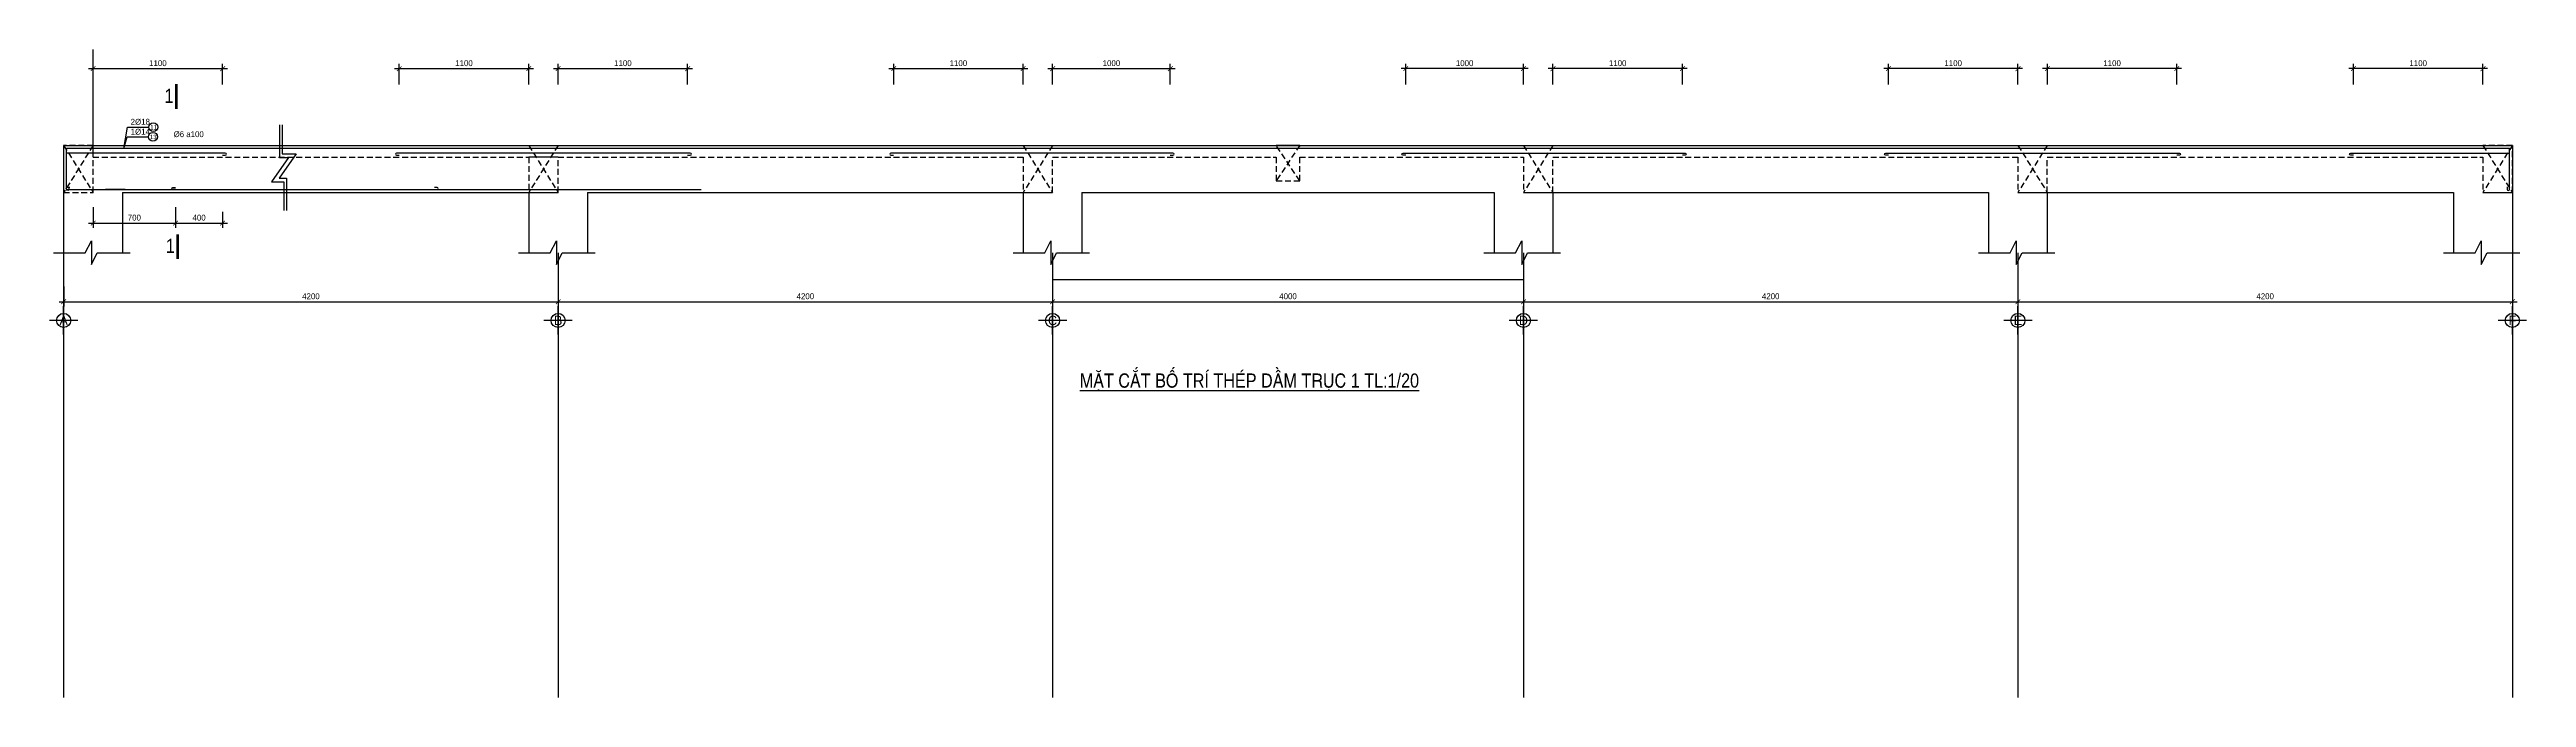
# Model space of a CAD drawing. Extents: x -317 to 4260, y -2056 to 757.
# Drawn here: x 1577 to 2629, y -1007 to -732 of the extents above; entities that cross this region are included whole.
import ezdxf
from ezdxf.enums import TextEntityAlignment as Align

# ---------------------------------------------------------------- set-up
doc = ezdxf.new("R2010")
doc.units = 0
doc.header["$MEASUREMENT"] = 0
doc.linetypes.add('CENTER2', pattern=[1.125, 0.75, -0.125, 0.125, -0.125])
doc.linetypes.add('HIDDEN', pattern=[0.375, 0.25, -0.125])
doc.layers.get('0').update_dxf_attribs({"linetype": 'CONTINUOUS'})
doc.layers.get('DEFPOINTS').update_dxf_attribs({"linetype": 'CONTINUOUS'})
for name, color, linetype in [('DIM', 1, 'CONTINUOUS'), ('DUT', 7, 'CENTER2'), ('MOTAAR', 1, 'CONTINUOUS'), ('TEXT', 7, 'CONTINUOUS'), ('THEP', 6, 'CONTINUOUS'), ('TU1', 9, 'CONTINUOUS'), ('TUONG', 7, 'CONTINUOUS')]:
    doc.layers.add(name, color=color, linetype=linetype)
doc.styles.add('DIM-NEW', font='VHELVCN.TTF')
doc.styles.add('style1', font='VGOUDYN.TTF')
doc.styles.add('T2', font='VTIMESN.TTF')
doc.dimstyles.new('TL20', dxfattribs={"dimtxt": 2.5, "dimasz": 2, "dimexe": 2, "dimexo": 2, "dimgap": 1, "dimtad": 1, "dimdec": 0, "dimlfac": 20, "dimzin": 0, "dimdsep": 46, "dimtxsty": 'T2', "dimblk": 'ARCHTICK', "dimcen": 2.5, "dimdle": 2, "dimclrd": 1, "dimclre": 1, "dimclrt": 2, "dimadec": 0, "dimazin": 0, "dimtfac": 1, "dimtdec": 0, "dimtix": 1, "dimtofl": 0, "dimtmove": 0, "dimatfit": 0, "dimldrblk": 'ARCHTICK', "dimfxl": 0, "dimtolj": 1, "dimtzin": 0, "dimlwd": -1, "dimlwe": -1, "dimarcsym": 0})

# ---------------------------------------------------------------- blocks, each defined once
blk = doc.blocks.new('truc2')
at = {"layer": 'MOTAAR'}
for p, q in [((0, -15), (0, 0)), ((7.5, -7.5), (-7.5, -7.5))]:
    blk.add_line(p, q, dxfattribs=at)
blk.add_lwpolyline([(0, -3.5), (0, -1.8)], dxfattribs=at)
blk.add_circle((0, -7.5), 3.75, dxfattribs=at)
at = {"layer": 'TEXT', "style": 'T2'}
blk.add_attdef('1', text='', height=5, dxfattribs=at).set_placement((0, -7.5), align=Align.MIDDLE_CENTER)
blk = doc.blocks.new('_ARCHTICK')
at = {"color": 0, "linetype": 'ByBlock', "const_width": 0.15}
blk.add_lwpolyline([(-0.5, -0.5), (0.5, 0.5)], dxfattribs=at)
blk = doc.blocks.new('*D131')
at = {"layer": 'DEFPOINTS', "color": 0}
for p in [(1583.1, -831), (1793.1, -831), (1793.1, -839.4)]:
    blk.add_point(p, dxfattribs=at)
at = {"layer": 'TUONG', "color": 1}
for p, q in [((1581.1, -839.4), (1795.1, -839.4)), ((1583.1, -833), (1583.1, -841.4)), ((1793.1, -833), (1793.1, -841.4))]:
    blk.add_line(p, q, dxfattribs=at)
at = {"layer": 'TUONG', "color": 1, "xscale": 2, "yscale": 2, "zscale": 2, "rotation": 180}
blk.add_blockref('_ARCHTICK', (1583.1, -839.4), dxfattribs=at)
at = {"layer": 'TUONG', "color": 1, "xscale": 2, "yscale": 2, "zscale": 2}
blk.add_blockref('_ARCHTICK', (1793.1, -839.4), dxfattribs=at)
at = {"layer": 'TUONG', "color": 2, "insert": (1688.1, -837.1), "char_height": 2.5, "attachment_point": 5, "style": 'T2'}
blk.add_mtext('\\A1;4200', dxfattribs=at)
blk = doc.blocks.new('*D132')
at = {"layer": 'DEFPOINTS', "color": 0}
for p in [(1793.1, -831), (2003.1, -832.7), (2003.1, -839.4)]:
    blk.add_point(p, dxfattribs=at)
at = {"layer": 'TUONG', "color": 1}
for p, q in [((1791.1, -839.4), (2005.1, -839.4)), ((1793.1, -833), (1793.1, -841.4)), ((2003.1, -834.7), (2003.1, -841.4))]:
    blk.add_line(p, q, dxfattribs=at)
at = {"layer": 'TUONG', "color": 1, "xscale": 2, "yscale": 2, "zscale": 2, "rotation": 180}
blk.add_blockref('_ARCHTICK', (1793.1, -839.4), dxfattribs=at)
at = {"layer": 'TUONG', "color": 1, "xscale": 2, "yscale": 2, "zscale": 2}
blk.add_blockref('_ARCHTICK', (2003.1, -839.4), dxfattribs=at)
at = {"layer": 'TUONG', "color": 2, "insert": (1898.1, -837.1), "char_height": 2.5, "attachment_point": 5, "style": 'T2'}
blk.add_mtext('\\A1;4200', dxfattribs=at)
blk = doc.blocks.new('*D133')
at = {"layer": 'DEFPOINTS', "color": 0}
for p in [(2003.1, -832.7), (2203.1, -832.7), (2203.1, -839.4)]:
    blk.add_point(p, dxfattribs=at)
at = {"layer": 'TUONG', "color": 1}
for p, q in [((2001.1, -839.4), (2205.1, -839.4)), ((2003.1, -834.7), (2003.1, -841.4)), ((2203.1, -834.7), (2203.1, -841.4))]:
    blk.add_line(p, q, dxfattribs=at)
at = {"layer": 'TUONG', "color": 1, "xscale": 2, "yscale": 2, "zscale": 2, "rotation": 180}
blk.add_blockref('_ARCHTICK', (2003.1, -839.4), dxfattribs=at)
at = {"layer": 'TUONG', "color": 1, "xscale": 2, "yscale": 2, "zscale": 2}
blk.add_blockref('_ARCHTICK', (2203.1, -839.4), dxfattribs=at)
at = {"layer": 'TUONG', "color": 2, "insert": (2103.1, -837.1), "char_height": 2.5, "attachment_point": 5, "style": 'T2'}
blk.add_mtext('\\A1;4000', dxfattribs=at)
blk = doc.blocks.new('*D134')
at = {"layer": 'DEFPOINTS', "color": 0}
for p in [(2203.1, -832.7), (2413.1, -832.7), (2413.1, -839.4)]:
    blk.add_point(p, dxfattribs=at)
at = {"layer": 'TUONG', "color": 1}
for p, q in [((2201.1, -839.4), (2415.1, -839.4)), ((2203.1, -834.7), (2203.1, -841.4)), ((2413.1, -834.7), (2413.1, -841.4))]:
    blk.add_line(p, q, dxfattribs=at)
at = {"layer": 'TUONG', "color": 1, "xscale": 2, "yscale": 2, "zscale": 2, "rotation": 180}
blk.add_blockref('_ARCHTICK', (2203.1, -839.4), dxfattribs=at)
at = {"layer": 'TUONG', "color": 1, "xscale": 2, "yscale": 2, "zscale": 2}
blk.add_blockref('_ARCHTICK', (2413.1, -839.4), dxfattribs=at)
at = {"layer": 'TUONG', "color": 2, "insert": (2308.1, -837.1), "char_height": 2.5, "attachment_point": 5, "style": 'T2'}
blk.add_mtext('\\A1;4200', dxfattribs=at)
blk = doc.blocks.new('*D135')
at = {"layer": 'DEFPOINTS', "color": 0}
for p in [(2413.1, -832.7), (2623.1, -832.7), (2623.1, -839.4)]:
    blk.add_point(p, dxfattribs=at)
at = {"layer": 'TUONG', "color": 1}
for p, q in [((2411.1, -839.4), (2625.1, -839.4)), ((2413.1, -834.7), (2413.1, -841.4)), ((2623.1, -834.7), (2623.1, -841.4))]:
    blk.add_line(p, q, dxfattribs=at)
at = {"layer": 'TUONG', "color": 1, "xscale": 2, "yscale": 2, "zscale": 2, "rotation": 180}
blk.add_blockref('_ARCHTICK', (2413.1, -839.4), dxfattribs=at)
at = {"layer": 'TUONG', "color": 1, "xscale": 2, "yscale": 2, "zscale": 2}
blk.add_blockref('_ARCHTICK', (2623.1, -839.4), dxfattribs=at)
at = {"layer": 'TUONG', "color": 2, "insert": (2518.1, -837.1), "char_height": 2.5, "attachment_point": 5, "style": 'T2'}
blk.add_mtext('\\A1;4200', dxfattribs=at)
blk = doc.blocks.new('*D136')
at = {"layer": 'DEFPOINTS', "color": 0}
for p in [(1650.6, -740.4), (1595.6, -749.2), (1650.6, -749.2)]:
    blk.add_point(p, dxfattribs=at)
at = {"layer": 'TUONG', "color": 1}
for p, q in [((1593.6, -740.4), (1652.6, -740.4)), ((1595.6, -747.2), (1595.6, -738.4)), ((1650.6, -747.2), (1650.6, -738.4))]:
    blk.add_line(p, q, dxfattribs=at)
at = {"layer": 'TUONG', "color": 1, "xscale": 2, "yscale": 2, "zscale": 2, "rotation": 180}
blk.add_blockref('_ARCHTICK', (1595.6, -740.4), dxfattribs=at)
at = {"layer": 'TUONG', "color": 1, "xscale": 2, "yscale": 2, "zscale": 2}
blk.add_blockref('_ARCHTICK', (1650.6, -740.4), dxfattribs=at)
at = {"layer": 'TUONG', "color": 2, "insert": (1623.1, -738.1), "char_height": 2.5, "attachment_point": 5, "style": 'T2'}
blk.add_mtext('\\A1;1100', dxfattribs=at)
blk = doc.blocks.new('*D137')
at = {"layer": 'DEFPOINTS', "color": 0}
for p in [(1595.6, -797.2), (1630.6, -797.2), (1630.6, -806)]:
    blk.add_point(p, dxfattribs=at)
at = {"layer": 'TUONG', "color": 1}
for p, q in [((1595.6, -799.2), (1595.6, -808)), ((1630.6, -799.2), (1630.6, -808)), ((1593.6, -806), (1632.6, -806))]:
    blk.add_line(p, q, dxfattribs=at)
at = {"layer": 'TUONG', "color": 1, "xscale": 2, "yscale": 2, "zscale": 2, "rotation": 180}
blk.add_blockref('_ARCHTICK', (1595.6, -806), dxfattribs=at)
at = {"layer": 'TUONG', "color": 1, "xscale": 2, "yscale": 2, "zscale": 2}
blk.add_blockref('_ARCHTICK', (1630.6, -806), dxfattribs=at)
at = {"layer": 'TUONG', "color": 2, "insert": (1613.1, -803.7), "char_height": 2.5, "attachment_point": 5, "style": 'T2'}
blk.add_mtext('\\A1;700', dxfattribs=at)
blk = doc.blocks.new('*D138')
at = {"layer": 'DEFPOINTS', "color": 0}
for p in [(1630.6, -799.2), (1650.6, -799.2), (1650.6, -806)]:
    blk.add_point(p, dxfattribs=at)
at = {"layer": 'TUONG', "color": 1}
for p, q in [((1628.6, -806), (1652.6, -806)), ((1630.6, -801.2), (1630.6, -808)), ((1650.6, -801.2), (1650.6, -808))]:
    blk.add_line(p, q, dxfattribs=at)
at = {"layer": 'TUONG', "color": 1, "xscale": 2, "yscale": 2, "zscale": 2, "rotation": 180}
blk.add_blockref('_ARCHTICK', (1630.6, -806), dxfattribs=at)
at = {"layer": 'TUONG', "color": 1, "xscale": 2, "yscale": 2, "zscale": 2}
blk.add_blockref('_ARCHTICK', (1650.6, -806), dxfattribs=at)
at = {"layer": 'TUONG', "color": 2, "insert": (1640.6, -803.7), "char_height": 2.5, "attachment_point": 5, "style": 'T2'}
blk.add_mtext('\\A1;400', dxfattribs=at)
blk = doc.blocks.new('*D139')
at = {"layer": 'DEFPOINTS', "color": 0}
for p in [(1780.6, -740.4), (1725.6, -749.2), (1780.6, -749.2)]:
    blk.add_point(p, dxfattribs=at)
at = {"layer": 'TUONG', "color": 1}
for p, q in [((1723.6, -740.4), (1782.6, -740.4)), ((1725.6, -747.2), (1725.6, -738.4)), ((1780.6, -747.2), (1780.6, -738.4))]:
    blk.add_line(p, q, dxfattribs=at)
at = {"layer": 'TUONG', "color": 1, "xscale": 2, "yscale": 2, "zscale": 2, "rotation": 180}
blk.add_blockref('_ARCHTICK', (1725.6, -740.4), dxfattribs=at)
at = {"layer": 'TUONG', "color": 1, "xscale": 2, "yscale": 2, "zscale": 2}
blk.add_blockref('_ARCHTICK', (1780.6, -740.4), dxfattribs=at)
at = {"layer": 'TUONG', "color": 2, "insert": (1753.1, -738.1), "char_height": 2.5, "attachment_point": 5, "style": 'T2'}
blk.add_mtext('\\A1;1100', dxfattribs=at)
blk = doc.blocks.new('*D140')
at = {"layer": 'DEFPOINTS', "color": 0}
for p in [(1848.1, -740.4), (1793.1, -749.2), (1848.1, -749.2)]:
    blk.add_point(p, dxfattribs=at)
at = {"layer": 'TUONG', "color": 1}
for p, q in [((1791.1, -740.4), (1850.1, -740.4)), ((1793.1, -747.2), (1793.1, -738.4)), ((1848.1, -747.2), (1848.1, -738.4))]:
    blk.add_line(p, q, dxfattribs=at)
at = {"layer": 'TUONG', "color": 1, "xscale": 2, "yscale": 2, "zscale": 2, "rotation": 180}
blk.add_blockref('_ARCHTICK', (1793.1, -740.4), dxfattribs=at)
at = {"layer": 'TUONG', "color": 1, "xscale": 2, "yscale": 2, "zscale": 2}
blk.add_blockref('_ARCHTICK', (1848.1, -740.4), dxfattribs=at)
at = {"layer": 'TUONG', "color": 2, "insert": (1820.6, -738.1), "char_height": 2.5, "attachment_point": 5, "style": 'T2'}
blk.add_mtext('\\A1;1100', dxfattribs=at)
blk = doc.blocks.new('*D142')
at = {"layer": 'DEFPOINTS', "color": 0}
for p in [(2053.1, -740.4), (2003.1, -749.2), (2053.1, -749.2)]:
    blk.add_point(p, dxfattribs=at)
at = {"layer": 'TUONG', "color": 1}
for p, q in [((2001.1, -740.4), (2055.1, -740.4)), ((2003.1, -747.2), (2003.1, -738.4)), ((2053.1, -747.2), (2053.1, -738.4))]:
    blk.add_line(p, q, dxfattribs=at)
at = {"layer": 'TUONG', "color": 1, "xscale": 2, "yscale": 2, "zscale": 2, "rotation": 180}
blk.add_blockref('_ARCHTICK', (2003.1, -740.4), dxfattribs=at)
at = {"layer": 'TUONG', "color": 1, "xscale": 2, "yscale": 2, "zscale": 2}
blk.add_blockref('_ARCHTICK', (2053.1, -740.4), dxfattribs=at)
at = {"layer": 'TUONG', "color": 2, "insert": (2028.1, -738.1), "char_height": 2.5, "attachment_point": 5, "style": 'T2'}
blk.add_mtext('\\A1;1000', dxfattribs=at)
blk = doc.blocks.new('*D141')
at = {"layer": 'DEFPOINTS', "color": 0}
for p in [(1990.6, -740.4), (1935.6, -749.2), (1990.6, -749.2)]:
    blk.add_point(p, dxfattribs=at)
at = {"layer": 'TUONG', "color": 1}
for p, q in [((1933.6, -740.4), (1992.6, -740.4)), ((1935.6, -747.2), (1935.6, -738.4)), ((1990.6, -747.2), (1990.6, -738.4))]:
    blk.add_line(p, q, dxfattribs=at)
at = {"layer": 'TUONG', "color": 1, "xscale": 2, "yscale": 2, "zscale": 2, "rotation": 180}
blk.add_blockref('_ARCHTICK', (1935.6, -740.4), dxfattribs=at)
at = {"layer": 'TUONG', "color": 1, "xscale": 2, "yscale": 2, "zscale": 2}
blk.add_blockref('_ARCHTICK', (1990.6, -740.4), dxfattribs=at)
at = {"layer": 'TUONG', "color": 2, "insert": (1963.1, -738.1), "char_height": 2.5, "attachment_point": 5, "style": 'T2'}
blk.add_mtext('\\A1;1100', dxfattribs=at)
blk = doc.blocks.new('*D147')
at = {"layer": 'DEFPOINTS', "color": 0}
for p in [(2215.6, -740.4), (2215.6, -749.2), (2270.6, -749.2)]:
    blk.add_point(p, dxfattribs=at)
at = {"layer": 'TUONG', "color": 1}
for p, q in [((2272.6, -740.4), (2213.6, -740.4)), ((2215.6, -747.2), (2215.6, -738.4)), ((2270.6, -747.2), (2270.6, -738.4))]:
    blk.add_line(p, q, dxfattribs=at)
at = {"layer": 'TUONG', "color": 1, "xscale": 2, "yscale": 2, "zscale": 2, "rotation": 180}
blk.add_blockref('_ARCHTICK', (2215.6, -740.4), dxfattribs=at)
at = {"layer": 'TUONG', "color": 1, "xscale": 2, "yscale": 2, "zscale": 2}
blk.add_blockref('_ARCHTICK', (2270.6, -740.4), dxfattribs=at)
at = {"layer": 'TUONG', "color": 2, "insert": (2243.1, -738.1), "char_height": 2.5, "attachment_point": 5, "style": 'T2'}
blk.add_mtext('\\A1;1100', dxfattribs=at)
blk = doc.blocks.new('*D146')
at = {"layer": 'DEFPOINTS', "color": 0}
for p in [(2153.1, -740.4), (2153.1, -749.2), (2203.1, -749.2)]:
    blk.add_point(p, dxfattribs=at)
at = {"layer": 'TUONG', "color": 1}
for p, q in [((2205.1, -740.4), (2151.1, -740.4)), ((2153.1, -747.2), (2153.1, -738.4)), ((2203.1, -747.2), (2203.1, -738.4))]:
    blk.add_line(p, q, dxfattribs=at)
at = {"layer": 'TUONG', "color": 1, "xscale": 2, "yscale": 2, "zscale": 2, "rotation": 180}
blk.add_blockref('_ARCHTICK', (2153.1, -740.4), dxfattribs=at)
at = {"layer": 'TUONG', "color": 1, "xscale": 2, "yscale": 2, "zscale": 2}
blk.add_blockref('_ARCHTICK', (2203.1, -740.4), dxfattribs=at)
at = {"layer": 'TUONG', "color": 2, "insert": (2178.1, -738.1), "char_height": 2.5, "attachment_point": 5, "style": 'T2'}
blk.add_mtext('\\A1;1000', dxfattribs=at)
blk = doc.blocks.new('*D145')
at = {"layer": 'DEFPOINTS', "color": 0}
for p in [(2358.1, -740.4), (2358.1, -749.2), (2413.1, -749.2)]:
    blk.add_point(p, dxfattribs=at)
at = {"layer": 'TUONG', "color": 1}
for p, q in [((2415.1, -740.4), (2356.1, -740.4)), ((2358.1, -747.2), (2358.1, -738.4)), ((2413.1, -747.2), (2413.1, -738.4))]:
    blk.add_line(p, q, dxfattribs=at)
at = {"layer": 'TUONG', "color": 1, "xscale": 2, "yscale": 2, "zscale": 2, "rotation": 180}
blk.add_blockref('_ARCHTICK', (2358.1, -740.4), dxfattribs=at)
at = {"layer": 'TUONG', "color": 1, "xscale": 2, "yscale": 2, "zscale": 2}
blk.add_blockref('_ARCHTICK', (2413.1, -740.4), dxfattribs=at)
at = {"layer": 'TUONG', "color": 2, "insert": (2385.6, -738.1), "char_height": 2.5, "attachment_point": 5, "style": 'T2'}
blk.add_mtext('\\A1;1100', dxfattribs=at)
blk = doc.blocks.new('*D144')
at = {"layer": 'DEFPOINTS', "color": 0}
for p in [(2425.6, -740.4), (2425.6, -749.2), (2480.6, -749.2)]:
    blk.add_point(p, dxfattribs=at)
at = {"layer": 'TUONG', "color": 1}
for p, q in [((2482.6, -740.4), (2423.6, -740.4)), ((2425.6, -747.2), (2425.6, -738.4)), ((2480.6, -747.2), (2480.6, -738.4))]:
    blk.add_line(p, q, dxfattribs=at)
at = {"layer": 'TUONG', "color": 1, "xscale": 2, "yscale": 2, "zscale": 2, "rotation": 180}
blk.add_blockref('_ARCHTICK', (2425.6, -740.4), dxfattribs=at)
at = {"layer": 'TUONG', "color": 1, "xscale": 2, "yscale": 2, "zscale": 2}
blk.add_blockref('_ARCHTICK', (2480.6, -740.4), dxfattribs=at)
at = {"layer": 'TUONG', "color": 2, "insert": (2453.1, -738.1), "char_height": 2.5, "attachment_point": 5, "style": 'T2'}
blk.add_mtext('\\A1;1100', dxfattribs=at)
blk = doc.blocks.new('*D143')
at = {"layer": 'DEFPOINTS', "color": 0}
for p in [(2555.6, -740.4), (2555.6, -749.2), (2610.6, -749.2)]:
    blk.add_point(p, dxfattribs=at)
at = {"layer": 'TUONG', "color": 1}
for p, q in [((2612.6, -740.4), (2553.6, -740.4)), ((2555.6, -747.2), (2555.6, -738.4)), ((2610.6, -747.2), (2610.6, -738.4))]:
    blk.add_line(p, q, dxfattribs=at)
at = {"layer": 'TUONG', "color": 1, "xscale": 2, "yscale": 2, "zscale": 2, "rotation": 180}
blk.add_blockref('_ARCHTICK', (2555.6, -740.4), dxfattribs=at)
at = {"layer": 'TUONG', "color": 1, "xscale": 2, "yscale": 2, "zscale": 2}
blk.add_blockref('_ARCHTICK', (2610.6, -740.4), dxfattribs=at)
at = {"layer": 'TUONG', "color": 2, "insert": (2583.1, -738.1), "char_height": 2.5, "attachment_point": 5, "style": 'T2'}
blk.add_mtext('\\A1;1100', dxfattribs=at)

msp = doc.modelspace()

# ---------------------------------------------------------------- linework, layer by layer
at = {"layer": 'DUT', "linetype": 'HIDDEN', "ltscale": 10}
for p, q in [((1595.581, -773.016), (1583.081, -793.016)), ((1583.081, -773.016), (1595.581, -793.016)), ((1793.081, -773.016), (1780.581, -793.016)), ((1780.581, -773.016), (1793.081, -793.016)), ((1990.581, -773.016), (2003.081, -793.016)), ((2003.081, -773.016), (1990.581, -793.016)), ((2108.081, -773.016), (2098.081, -788.016)), ((2108.081, -788.016), (2098.081, -773.016)), ((2215.581, -773.016), (2203.081, -793.016)), ((2203.081, -773.016), (2215.581, -793.016)), ((2425.581, -773.016), (2413.081, -793.016)), ((2413.081, -773.016), (2425.581, -793.016)), ((2623.081, -773.016), (2610.581, -793.016)), ((2610.581, -773.016), (2623.081, -793.016))]:
    msp.add_line(p, q, dxfattribs=at)
msp.add_lwpolyline([(1595.581, -773.016), (1583.081, -773.016), (1583.081, -793.016), (1595.581, -793.016), (1595.581, -778.016), (1780.581, -778.016), (1780.581, -793.016), (1793.081, -793.016), (1793.081, -778.016), (1990.581, -778.016), (1990.581, -793.016), (2003.081, -793.016), (2003.081, -778.016), (2098.081, -778.016), (2098.081, -788.016), (2108.081, -788.016), (2108.081, -778.016), (2203.081, -778.016), (2203.081, -793.016), (2215.581, -793.016), (2215.581, -778.016), (2413.081, -778.016), (2413.081, -793.016), (2425.581, -793.016), (2425.581, -778.016), (2610.581, -778.016), (2610.581, -793.016), (2623.081, -793.016), (2623.081, -773.016), (2610.581, -773.016)], dxfattribs=at)
at = {"layer": 'TEXT', "ltscale": 10}
for points in [[(1630.433, -757.494), (1631.483, -757.494), (1630.433, -746.994), (1631.483, -746.994)], [(1630.972, -821.216), (1632.022, -821.216), (1630.972, -810.716), (1632.022, -810.716)]]:
    msp.add_trace(points, dxfattribs=at)
at = {"layer": 'THEP', "ltscale": 10}
for points in [[(1585.269, -790.617), (1585.269, -791.744, -1), (1584.331, -791.744), (1584.331, -774.226)], [(1650.581, -777.203), (1651.708, -777.203, 1), (1651.708, -776.266), (1650.581, -776.266), (1584.331, -776.266)], [(1848.081, -777.203), (1849.208, -777.203, 1), (1849.208, -776.266), (1848.081, -776.266), (1781.831, -776.266), (1725.581, -776.266), (1724.454, -776.266, 1), (1724.454, -777.203), (1725.581, -777.203)], [(2053.081, -777.203), (2054.208, -777.203, 1), (2054.208, -776.266), (2053.081, -776.266), (1991.831, -776.266), (1935.581, -776.266), (1934.454, -776.266, 1), (1934.454, -777.203), (1935.581, -777.203)], [(2153.081, -777.203), (2151.954, -777.203, -1), (2151.954, -776.266), (2153.081, -776.266), (2214.331, -776.266), (2270.581, -776.266), (2271.708, -776.266, -1), (2271.708, -777.203), (2270.581, -777.203)], [(2358.081, -777.203), (2356.954, -777.203, -1), (2356.954, -776.266), (2358.081, -776.266), (2424.331, -776.266), (2480.581, -776.266), (2481.708, -776.266, -1), (2481.708, -777.203), (2480.581, -777.203)], [(2555.581, -777.203), (2554.454, -777.203, -1), (2554.454, -776.266), (2555.581, -776.266), (2621.831, -776.266)], [(2620.894, -790.617), (2620.894, -791.744, 1), (2621.831, -791.744), (2621.831, -774.226)], [(1585.662, -790.828), (1584.535, -790.828, 1), (1584.535, -791.766), (1585.941, -791.766), (1606.714, -791.766), (1609.152, -791.766), (1603.803, -791.766), (1604.14, -791.766), (1600.891, -791.766), (1707.71, -791.766), (1853.89, -791.766)], [(1630.581, -791.766), (1629.454, -791.766, -1), (1629.454, -790.828), (1630.581, -790.828)], [(1740.581, -791.766), (1741.708, -791.766, 1), (1741.708, -790.828), (1740.581, -790.828)]]:
    msp.add_lwpolyline(points, format="xyb", dxfattribs=at)
for points in [[(1584.331, -774.266), (1584.331, -774.266)], [(2621.831, -774.266), (1584.331, -774.266)]]:
    msp.add_lwpolyline(points, dxfattribs=at)
at = {"layer": 'TU1', "lineweight": -2, "ltscale": 10}
for points in [[(1608.6, -774.266), (1610.216, -765.259), (1619.291, -765.259)], [(1608.6, -774.266), (1610.061, -769.349), (1619.136, -769.349)]]:
    msp.add_lwpolyline(points, dxfattribs=at)
at = {"layer": 'TU1', "ltscale": 10}
for centre in [(1621.011, -769.349), (1621.166, -765.259)]:
    msp.add_circle(centre, 1.875, dxfattribs=at)
at = {"layer": 'TUONG'}
for p, q in [((1595.581, -778.016), (1595.581, -732.296)), ((1583.081, -773.016), (1583.081, -818.575)), ((1583.081, -773.016), (2623.081, -773.016)), ((1793.081, -778.016), (1780.581, -778.016)), ((2623.081, -773.016), (2623.081, -818.575)), ((1608.081, -793.016), (1608.081, -818.575)), ((1608.081, -793.016), (1793.081, -793.016)), ((1780.581, -793.016), (1780.581, -818.575)), ((1805.581, -793.016), (1805.581, -818.575)), ((1805.581, -793.016), (2003.081, -793.016)), ((1990.581, -793.016), (1990.581, -818.575)), ((2015.581, -793.016), (2015.581, -818.575)), ((2015.581, -793.016), (2190.581, -793.016)), ((2190.581, -793.016), (2190.581, -818.575)), ((2203.081, -793.016), (2400.581, -793.016)), ((2215.581, -793.016), (2215.581, -818.575)), ((2400.581, -793.016), (2400.581, -818.575)), ((2413.081, -793.016), (2598.081, -793.016)), ((2425.581, -793.016), (2425.581, -818.575)), ((2598.081, -793.016), (2598.081, -818.575)), ((2610.581, -793.016), (2623.081, -793.016)), ((1583.081, -818.575), (1583.081, -1007.49)), ((1793.081, -818.575), (1793.081, -1007.49)), ((2003.081, -818.575), (2003.081, -1007.49)), ((2203.081, -818.575), (2203.081, -1007.49)), ((2413.081, -818.575), (2413.081, -1007.49)), ((2623.081, -818.575), (2623.081, -1007.49)), ((2203.081, -830.104), (2003.081, -830.104))]:
    msp.add_line(p, q, dxfattribs=at)
for points in [[(1674.711, -764.234), (1674.711, -778.088), (1678.626, -778.088), (1671.419, -788.423), (1676.552, -788.423), (1676.552, -800.677)], [(1675.857, -764.234), (1675.857, -776.588), (1681.881, -776.588), (1674.674, -786.923), (1677.699, -786.923), (1677.699, -800.677)], [(2108.081, -773.016), (2098.081, -773.016)], [(1578.82, -818.575), (1592.238, -818.575), (1594.893, -813.492), (1594.893, -823.657), (1597.327, -818.575), (1611.29, -818.575)], [(1776.32, -818.575), (1789.738, -818.575), (1792.393, -813.492), (1792.393, -823.657), (1794.827, -818.575), (1808.79, -818.575)], [(1986.32, -818.575), (1999.738, -818.575), (2002.393, -813.492), (2002.393, -823.657), (2004.827, -818.575), (2018.79, -818.575)], [(2186.32, -818.575), (2199.738, -818.575), (2202.393, -813.492), (2202.393, -823.657), (2204.827, -818.575), (2218.79, -818.575)], [(2396.32, -818.575), (2409.738, -818.575), (2412.393, -813.492), (2412.393, -823.657), (2414.827, -818.575), (2428.79, -818.575)], [(2593.82, -818.575), (2607.238, -818.575), (2609.893, -813.492), (2609.893, -823.657), (2612.327, -818.575), (2626.29, -818.575)]]:
    msp.add_lwpolyline(points, dxfattribs=at)

# ---------------------------------------------------------------- block references
at = {"layer": 'DIM', "ltscale": 10, "xscale": 0.8000000000000002, "yscale": 0.8000000000000002, "zscale": 0.8000000000000002}
for p, values in [((1583.081, -841.358), {'1': 'A'}), ((1793.081, -841.358), {'1': 'B'}), ((2003.081, -841.358), {'1': 'C'}), ((2203.081, -841.358), {'1': 'D'}), ((2413.081, -841.358), {'1': 'E'}), ((2623.081, -841.358), {'1': 'F'})]:
    msp.add_blockref('truc2', p, dxfattribs=at).add_auto_attribs(values)

# ---------------------------------------------------------------- texts
at = {"layer": 'TEXT', "ltscale": 10}
for s, height, style, p in [('1', 6, 'DIM-NEW', (1625.939, -754.952)), ('2%%25418', 2.5, 'style1', (1611.542, -764.227)), ('1%%25414', 2.5, 'style1', (1611.542, -768.454)), ('11', 1.875, 'DIM-NEW', (1619.862, -766.265)), ('%%2546 a100', 2.5, 'style1', (1629.773, -769.498)), ('13', 1.875, 'DIM-NEW', (1619.707, -770.356)), ('1', 6, 'DIM-NEW', (1626.479, -818.675))]:
    msp.add_text(s, height=height, dxfattribs=dict(at, style=style)).set_placement(p)
at = {"layer": 'TEXT', "style": 'DIM-NEW'}
msp.add_text('%%UMAËT CAÉT BOÁ TRÍ THEÙP DAÀM TRUÏC 1 TL:1/20', height=6, dxfattribs=at).set_placement((2014.647, -875.886))

# ---------------------------------------------------------------- dimensions: what is measured, and where the dimension line sits
at = {"layer": 'TUONG'}
for base, p1, p2, picture, middle in [((1650.581, -740.371), (1595.581, -749.18), (1650.581, -749.18), '*D136', (1623.081, -738.091)), ((1780.581, -740.371), (1725.581, -749.18), (1780.581, -749.18), '*D139', (1753.081, -738.091)), ((1848.081, -740.371), (1793.081, -749.18), (1848.081, -749.18), '*D140', (1820.581, -738.091)), ((1990.581, -740.371), (1935.581, -749.18), (1990.581, -749.18), '*D141', (1963.081, -738.091)), ((2053.081, -740.371), (2003.081, -749.18), (2053.081, -749.18), '*D142', (2028.081, -738.091)), ((1630.581, -805.951), (1595.581, -797.165), (1630.581, -797.165), '*D137', (1613.081, -803.672)), ((1650.581, -805.951), (1630.581, -799.165), (1650.581, -799.165), '*D138', (1640.581, -803.672)), ((1793.081, -839.358), (1583.081, -830.966), (1793.081, -830.966), '*D131', (1688.081, -837.078))]:
    dim = msp.add_linear_dim(base=base, p1=p1, p2=p2, dimstyle='TL20', dxfattribs=at)
    dim.commit()
    dim.dimension.update_dxf_attribs({"geometry": picture, "text_midpoint": middle})
for base, p1, p2, picture, middle in [((2153.081, -740.371), (2203.081, -749.18), (2153.081, -749.18), '*D146', (2178.081, -738.091)), ((2215.581, -740.371), (2270.581, -749.18), (2215.581, -749.18), '*D147', (2243.081, -738.091)), ((2358.081, -740.371), (2413.081, -749.18), (2358.081, -749.18), '*D145', (2385.581, -738.091)), ((2425.581, -740.371), (2480.581, -749.18), (2425.581, -749.18), '*D144', (2453.081, -738.091)), ((2555.581, -740.371), (2610.581, -749.18), (2555.581, -749.18), '*D143', (2583.081, -738.091))]:
    dim = msp.add_linear_dim(base=base, p1=p1, p2=p2, angle=180, dimstyle='TL20', dxfattribs=at)
    dim.commit()
    dim.dimension.update_dxf_attribs({"geometry": picture, "text_midpoint": middle})
for base, p1, p2, picture, middle in [((2003.081, -839.358), (1793.081, -830.966), (2003.081, -832.75), '*D132', (1898.081, -837.078)), ((2203.081, -839.358), (2003.081, -832.75), (2203.081, -832.75), '*D133', (2103.081, -837.078)), ((2413.081, -839.358), (2203.081, -832.75), (2413.081, -832.75), '*D134', (2308.081, -837.078)), ((2623.081, -839.358), (2413.081, -832.75), (2623.081, -832.75), '*D135', (2518.081, -837.078))]:
    dim = msp.add_linear_dim(base=base, p1=p1, p2=p2, dimstyle='TL20', override={"dimtmove": 1}, dxfattribs=at)
    dim.commit()
    dim.dimension.update_dxf_attribs({"geometry": picture, "text_midpoint": middle})

doc.saveas('drawing.dxf')
